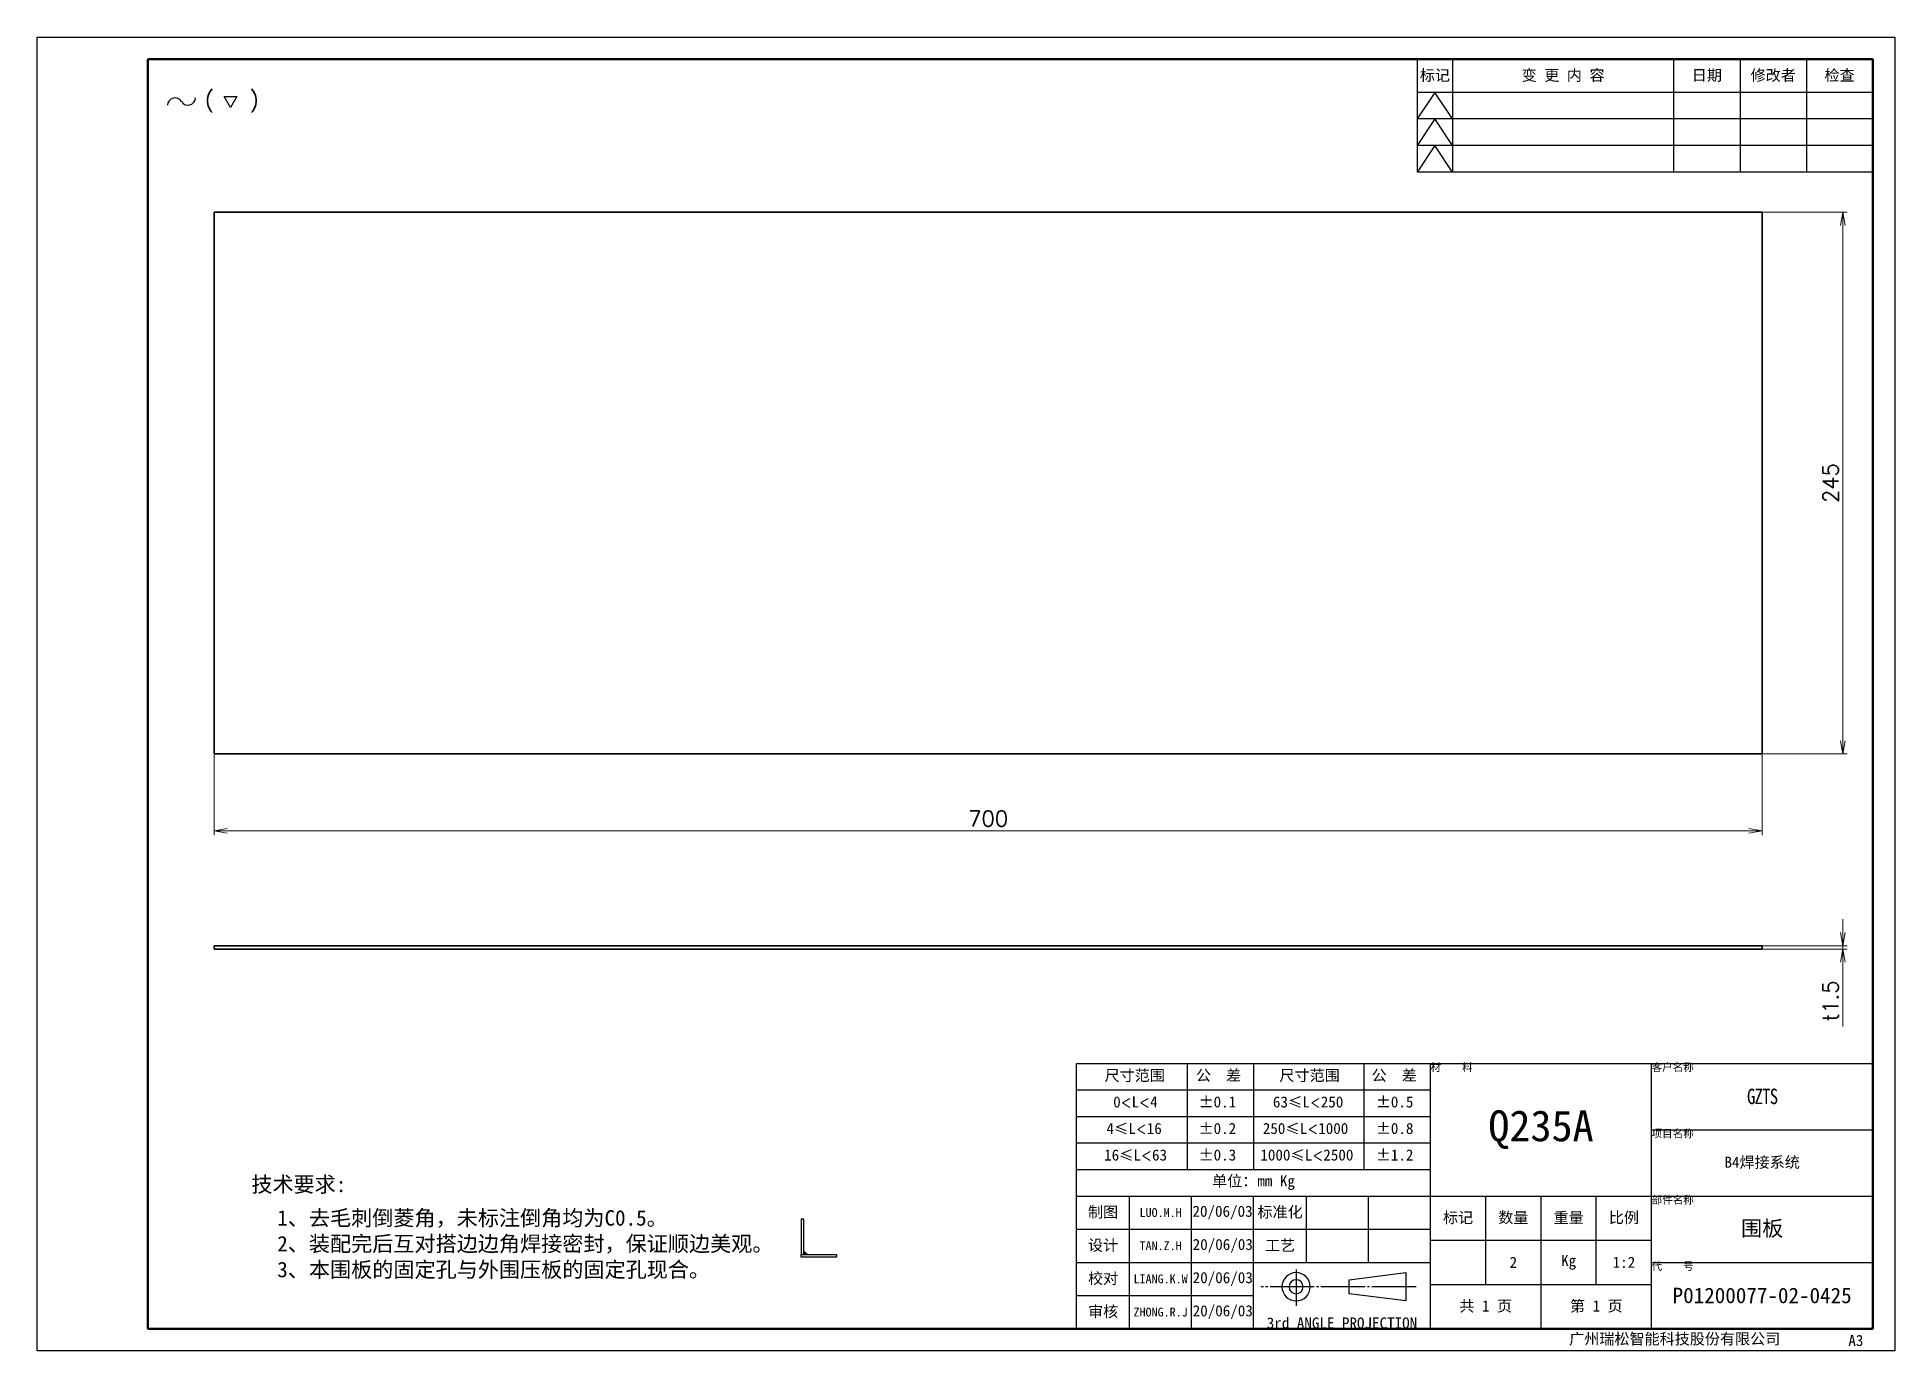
# Model space of a CAD drawing. Header units: millimetres. Extents: x -73083 to 81340, y -6859 to 6812.
# Drawn here: x 67759 to 68599, y -6850 to -6256 of the extents above; entities that cross this region are included whole.
import ezdxf

# ---------------------------------------------------------------- set-up
doc = ezdxf.new("R2010")
doc.units = ezdxf.units.MM
doc.linetypes.add('CENTER-HOKUTO', pattern=[23, 20, -1, 1, -1])
doc.layers.add('A3', color=7, linetype='Continuous', plot=False)
doc.layers.add('AM_VIS', color=7, linetype='Continuous', lineweight=50)
doc.layers.add('SOLID LINE', color=7, linetype='Continuous', lineweight=30)
doc.layers.add('title_frame', color=7, linetype='Continuous')
doc.layers.add('word_dim', color=253, linetype='Continuous')
doc.styles.get("Standard").update_dxf_attribs({"font": 'romans.shx', "bigfont": 'bigfont.shx'})
doc.dimstyles.new('STANDARD 1-2', dxfattribs={"dimscale": 2, "dimtxt": 3.5, "dimasz": 3, "dimexe": 1, "dimexo": 0, "dimgap": 1, "dimtad": 3, "dimdsep": 46, "dimtxsty": 'Standard', "dimblk1": 'OPEN', "dimblk2": 'OPEN', "dimsah": 1, "dimcen": 0, "dimclrd": 256, "dimclre": 256, "dimclrt": 3, "dimazin": 2, "dimtfac": 1, "dimtmove": 0, "dimatfit": 3, "dimldrblk": 'OPEN', "dimfxl": 0, "dimtolj": 1, "dimtzin": 0, "dimlwd": 13, "dimlwe": 13, "dimarcsym": 0})

msp = doc.modelspace()

# ---------------------------------------------------------------- texts
at = {"layer": 'SOLID LINE', "ltscale": 0.5}
for s, insert, char_height, width, attachment_point in [('\\pt30;{\\fSimHei|b0|i0|c134|p2;\\C3;标记}', (68390.60952, -6273.7324), 5, 16, 5), ('\\pt30;{\\fSimHei|b0|i0|c134|p2;\\C3;变 更 内 容}', (68448.60952, -6273.7324), 5, 100, 5), ('\\pt30;{\\fSimHei|b0|i0|c134|p2;\\C3;日期}', (68513.60952, -6273.7324), 5, 30, 5), ('\\pt30;{\\fSimHei|b0|i0|c134|p2;\\C3;修改者}', (68543.60952, -6273.7324), 5, 30, 5), ('\\pt30;{\\fSimHei|b0|i0|c134|p2;\\C3;检查}', (68573.60952, -6273.7324), 5, 30, 5), ('{\\fSimHei|b0|i0|c134|p2;\\C3;材    料}', (68388.60952, -6720.2324), 3.5, 100, 1), ('\\pt21;{\\fSimHei|b0|i0|c134|p2;\\C3;客户名称}', (68488.60952, -6720.2324), 3.5, 100, 1), ('\\pt30;{\\fSimHei|b0|i0|c134|p2;\\C3;尺寸范围}', (68241.24944, -6723.17453), 5, 90.6030377, 1), ('\\pt30;{\\fSimHei|b0|i0|c134|p2;\\C3;公  差}', (68282.55692, -6723.17453), 5, 90.6030377, 1), ('\\pt30;{\\fSimHei|b0|i0|c134|p2;\\C3;尺寸范围}', (68320.34435, -6723.17453), 5, 90.6030377, 1), ('\\pt30;{\\fSimHei|b0|i0|c134|p2;\\C3;公  差}', (68362.02164, -6723.17453), 5, 90.6030377, 1), ('\\pt30;{\\fSimHei|b0|i0|c134|p2;\\C3;0\\Fromans,bigfont|c134;\\H0.9583x;<\\fSimHei|b0|i0|c134|p2;\\H1.044x;L\\Fromans,bigfont|c134;\\H0.9583x;<\\fSimHei|b0|i0|c134|p2;\\H1.044x;4}', (68245.17058, -6735.17453), 5, 90.6030377, 1), ('\\pt30;{\\fSimHei|b0|i0|c134|p2;\\C3;%%P0.1}', (68283.7742, -6735.17453), 5, 90.6030377, 1), ('\\pt30;{\\fSimHei|b0|i0|c134|p2;\\C3;63\\H0.9583x;≤\\H1.044x;L\\Fromans,bigfont|c134;\\H0.9579x;<\\fSimHei|b0|i0|c134|p2;\\H1.044x;250}', (68317.37688, -6735.17453), 5, 90.6030377, 1), ('\\pt30;{\\fSimHei|b0|i0|c134|p2;\\C3;%%P0.5}', (68363.91485, -6735.17453), 5, 90.6030377, 1), ('{\\fSimHei|b0|i0|c134|p2;\\W0.8;\\T0.9;\\C3;GZTS}', (68538.60952, -6735.2324), 7, 100, 5), ('\\pt84;{\\fSimHei|b0|i0|c134|p2;\\C3;Q235A}', (68438.60952, -6750.2324), 14, 100, 5), ('\\pt30;{\\fSimHei|b0|i0|c134|p2;\\C3;4\\H0.9583x;≤\\H1.043x;L\\Fromans,bigfont|c134;\\H0.9588x;<\\fSimHei|b0|i0|c134|p2;\\H1.043x;16}', (68242.10255, -6747.17453), 5, 90.6030377, 1), ('\\pt30;{\\fSimHei|b0|i0|c134|p2;\\C3;%%P0.2}', (68283.7742, -6747.17453), 5, 90.6030377, 1), ('\\pt30;{\\fSimHei|b0|i0|c134|p2;\\C3;250\\H0.9583x;≤\\H1.044x;L\\Fromans,bigfont|c134;\\H0.9579x;<\\fSimHei|b0|i0|c134|p2;\\H1.044x;1000}', (68312.8116, -6747.17453), 5, 90.6030377, 1), ('\\pt30;{\\fSimHei|b0|i0|c134|p2;\\C3;%%P0.8}', (68363.91485, -6747.17453), 5, 90.6030377, 1), ('\\pt21;{\\fSimHei|b0|i0|c134|p2;\\C3;项目名称}', (68488.60952, -6750.2324), 3.5, 100, 1), ('\\pt30;{\\fSimHei|b0|i0|c134|p2;\\C3;16\\H0.9583x;≤\\H1.044x;L\\Fromans,bigfont|c134;\\H0.9579x;<\\fSimHei|b0|i0|c134|p2;\\H1.044x;63}', (68241.07245, -6759.17453), 5, 90.6030377, 1), ('\\pt30;{\\fSimHei|b0|i0|c134|p2;\\C3;%%P0.3}', (68283.7742, -6759.17453), 5, 90.6030377, 1), ('\\pt30;{\\fSimHei|b0|i0|c134|p2;\\C3;%%P1.2}', (68363.91485, -6759.17453), 5, 90.6030377, 1), ('{\\fSimHei|b0|i0|c134|p2;\\C3;B4焊接系统}', (68538.60952, -6765.2324), 5, 100, 5), ('\\pt30;{\\fSimHei|b0|i0|c134|p2;\\C3;单位：mm Kg}', (68308.60952, -6774.2324), 5, 160, 5), ('\\pt42;{\\fSimHei|b0|i0|c134|p2;\\C3;技术要求:}', (67855.47586, -6771.4716), 7, 60.121052, 1), ('\\pt42;{\\fSimHei|b0|i0|c134|p2;\\C3;\\P\\pt126;1、去毛刺倒菱角，未标注倒角均为C0.5。\\P\\C6;2、装配完后互对搭边边角焊接密封，保证顺边美观。\\P\\pt84;3、本围板的固定孔与外围压板的固定孔现合。}', (67867.17451, -6774.95401), 7, 279.0694198, 1), ('\\pt30;{\\fSimHei|b0|i0|c134|p2;\\C3;制图}', (68240.60952, -6787.7324), 5, 24, 5), ('\\pt288;{\\fSimHei|b0|i0|c134|p2;\\H0.8x;\\C3;LUO.M.H}', (68266.60952, -6787.7324), 5, 28, 5), ('\\pt60;{\\fSimHei|b0|i0|c134|p2;\\C3;20/06/03}', (68294.60952, -6787.7324), 5, 28, 5), ('\\pt30;{\\fSimHei|b0|i0|c134|p2;\\C3;标准化}', (68320.60952, -6787.7324), 5, 24, 5), ('\\pt30;{\\fSimHei|b0|i0|c134|p2;\\C3;标记}', (68401.10952, -6790.2324), 5, 25, 5), ('\\pt30;{\\fSimHei|b0|i0|c134|p2;\\C3;数量}', (68426.10952, -6790.2324), 5, 25, 5), ('\\pt30;{\\fSimHei|b0|i0|c134|p2;\\C3;重量}', (68451.10952, -6790.2324), 5, 25, 5), ('\\pt30;{\\fSimHei|b0|i0|c134|p2;\\C3;比例}', (68476.10952, -6790.2324), 5, 25, 5), ('\\pt21;{\\fSimHei|b0|i0|c134|p2;\\C3;部件名称}', (68488.60952, -6780.2324), 3.5, 100, 1), ('{\\fSimHei|b0|i0|c134|p2;\\C3;围板}', (68538.60952, -6795.2324), 7, 100, 5), ('\\pt30;{\\fSimHei|b0|i0|c134|p2;\\C3;设计}', (68240.60952, -6802.7324), 5, 24, 5), ('\\pt288;{\\fSimHei|b0|i0|c134|p2;\\H0.8x;\\C3;TAN.Z.H}', (68266.60952, -6802.7324), 5, 28, 5), ('\\pt60;{\\fSimHei|b0|i0|c134|p2;\\C3;20/06/03}', (68294.71079, -6802.7324), 5, 27.7974572, 5), ('\\pt30;{\\fSimHei|b0|i0|c134|p2;\\C3;工艺}', (68320.60952, -6802.7324), 5, 24, 5), ('\\pt30;{\\fSimHei|b0|i0|c134|p2;\\C3;2}', (68426.10952, -6810.2324), 5, 25, 5), ('\\pt30;{\\fSimHei|b0|i0|c134|p2;\\C3;Kg}', (68451.10952, -6810.2324), 5, 25, 5), ('\\pt30;{\\fSimHei|b0|i0|c134|p2;\\C3;1:2}', (68476.10952, -6810.2324), 5, 25, 5), ('\\pt21;{\\fSimHei|b0|i0|c134|p2;\\C3;代    号}', (68488.60952, -6810.2324), 3.5, 100, 1), ('\\pt30;{\\fSimHei|b0|i0|c134|p2;\\C3;校对}', (68240.60952, -6817.7324), 5, 24, 5), ('\\pt288;{\\fSimHei|b0|i0|c134|p2;\\H0.8x;\\C3;LIANG.K.W}', (68266.60952, -6817.7324), 5, 28, 5), ('\\pt60;{\\fSimHei|b0|i0|c134|p2;\\C3;20/06/03}', (68294.71079, -6817.7324), 5, 27.7974572, 5), ('\\pt30;{\\fSimHei|b0|i0|c134|p2;\\C3;审核}', (68240.60952, -6832.7324), 5, 24, 5), ('\\pt30;{\\fSimHei|b0|i0|c134|p2;\\C3;共 1 页}', (68413.60952, -6830.2324), 5, 50, 5), ('\\pt30;{\\fSimHei|b0|i0|c134|p2;\\C3;第 1 页}', (68463.60952, -6830.2324), 5, 50, 5), ('{\\fSimHei|b0|i0|c134|p2;\\C3;P01200077-02-0425}', (68538.60952, -6825.2324), 7, 100, 5), ('\\pt288;{\\fSimHei|b0|i0|c134|p2;\\H0.8x;\\C3;ZHONG.R.J}', (68266.60952, -6832.7324), 5, 28, 5), ('\\pt60;{\\fSimHei|b0|i0|c134|p2;\\C3;20/06/03}', (68294.71079, -6832.7324), 5, 27.7974572, 5), ('{\\fSimHei|b0|i0|c134|p2;\\C3;3rd ANGLE PROJECTION}', (68348.60952, -6840.2324), 5, 80, 8), ('\\pt30;{\\fSimHei|b0|i0|c134|p2;\\C3;广州瑞松智能科技股份有限公司}', (68451.34674, -6842.30336), 5, 157.1236163, 1), ('\\pt30;{\\fSimHei|b0|i0|c134|p2;\\C3;A3}', (68577.58726, -6843.02721), 5, 157.1236163, 1)]:
    msp.add_mtext(s, dxfattribs=dict(at, insert=insert, char_height=char_height, width=width, attachment_point=attachment_point))
at = {"layer": 'SOLID LINE', "ltscale": 0.5, "insert": (68311.7142, -6759.17453), "char_height": 5, "width": 90.6030377, "attachment_point": 1, "line_spacing_factor": 0.72}
msp.add_mtext('\\pt30;{\\fSimHei|b0|i0|c134|p2;\\C3;1000\\H0.9583x;≤\\H1.044x;L\\Fromans,bigfont|c134;\\H0.9579x;<\\fSimHei|b0|i0|c134|p2;\\H1.044x;2500}', dxfattribs=at)

# ---------------------------------------------------------------- blocks, each defined once
blk = doc.blocks.new('shiage0')
at = {"layer": 'word_dim', "color": 3, "linetype": 'Continuous'}
for centre, start, end in [((1.69, 0), 30, 180), ((4.61, 1.69), 210, 0)]:
    blk.add_arc(centre, 1.69, start, end, dxfattribs=at)
blk = doc.blocks.new('12')
at = {"layer": 'title_frame', "color": 3, "linetype": 'Continuous'}
blk.add_lwpolyline([(20.46, 3.03), (19.01, 5.53), (21.9, 5.53)], close=True, dxfattribs=at)
blk.add_blockref('shiage0', (6.23, 3.56), dxfattribs=at)
blk.add_text('(   )', height=3.5, dxfattribs=at).set_placement((14.64, 3.08))
blk = doc.blocks.new('_Open')
at = {"color": 0, "lineweight": -2}
for p, q in [((-1, 0.17), (0, 0)), ((-1, -0.17), (0, 0)), ((0, 0), (-1, 0))]:
    blk.add_line(p, q, dxfattribs=at)
blk = doc.blocks.new('*D687')
at = {"layer": 'DEFPOINTS', "color": 0, "linetype": 'Continuous', "ltscale": 5}
for p in [(67838.6, -6580.36), (68538.6, -6580.36), (68538.6, -6615.07)]:
    blk.add_point(p, dxfattribs=at)
at = {"layer": 'word_dim', "linetype": 'Continuous', "lineweight": 13, "ltscale": 5}
for p, q in [((67838.6, -6580.36), (67838.6, -6617.07)), ((68538.6, -6580.36), (68538.6, -6617.07)), ((67844.6, -6615.07), (68532.6, -6615.07))]:
    blk.add_line(p, q, dxfattribs=at)
at = {"layer": 'word_dim', "linetype": 'Continuous', "lineweight": 13, "ltscale": 5, "xscale": 6, "yscale": 6, "zscale": 6, "rotation": 180}
blk.add_blockref('_Open', (67838.6, -6615.07), dxfattribs=at)
at = {"layer": 'word_dim', "linetype": 'Continuous', "lineweight": 13, "ltscale": 5, "xscale": 6, "yscale": 6, "zscale": 6}
blk.add_blockref('_Open', (68538.6, -6615.07), dxfattribs=at)
at = {"layer": 'word_dim', "color": 3, "linetype": 'Continuous', "ltscale": 5, "insert": (68188.6, -6609.57), "char_height": 7, "attachment_point": 5}
blk.add_mtext('\\A1;700', dxfattribs=at)
blk = doc.blocks.new('*D688')
at = {"layer": 'DEFPOINTS', "color": 0, "linetype": 'Continuous', "ltscale": 5}
for p in [(68538.6, -6335.36), (68575.08, -6335.36), (68538.6, -6580.36)]:
    blk.add_point(p, dxfattribs=at)
at = {"layer": 'word_dim', "linetype": 'Continuous', "lineweight": 13, "ltscale": 5}
for p, q in [((68538.6, -6335.36), (68577.08, -6335.36)), ((68575.08, -6574.36), (68575.08, -6341.36)), ((68538.6, -6580.36), (68577.08, -6580.36))]:
    blk.add_line(p, q, dxfattribs=at)
at = {"layer": 'word_dim', "linetype": 'Continuous', "lineweight": 13, "ltscale": 5, "xscale": 6, "yscale": 6, "zscale": 6}
for p, rotation in [((68575.08, -6335.36), 90), ((68575.08, -6580.36), 270)]:
    blk.add_blockref('_Open', p, dxfattribs=dict(at, rotation=rotation))
at = {"layer": 'word_dim', "color": 3, "linetype": 'Continuous', "ltscale": 5, "insert": (68569.58, -6457.86), "char_height": 7, "attachment_point": 5, "rotation": 90}
blk.add_mtext('\\A1;245', dxfattribs=at)
blk = doc.blocks.new('*D689')
at = {"layer": 'DEFPOINTS', "color": 0, "linetype": 'Continuous', "ltscale": 5}
for p in [(68538.6, -6667.04), (68538.6, -6668.54), (68575.08, -6668.54)]:
    blk.add_point(p, dxfattribs=at)
at = {"layer": 'word_dim', "linetype": 'Continuous', "lineweight": 13, "ltscale": 5}
for p, q in [((68575.08, -6661.04), (68575.08, -6655.04)), ((68538.6, -6667.04), (68577.08, -6667.04)), ((68538.6, -6668.54), (68577.08, -6668.54)), ((68575.08, -6667.04), (68575.08, -6668.54)), ((68575.08, -6674.54), (68575.08, -6703.54))]:
    blk.add_line(p, q, dxfattribs=at)
at = {"layer": 'word_dim', "linetype": 'Continuous', "lineweight": 13, "ltscale": 5, "xscale": 6, "yscale": 6, "zscale": 6}
for p, rotation in [((68575.08, -6667.04), 270), ((68575.08, -6668.54), 90)]:
    blk.add_blockref('_Open', p, dxfattribs=dict(at, rotation=rotation))
at = {"layer": 'word_dim', "color": 3, "linetype": 'Continuous', "ltscale": 5, "insert": (68569.58, -6692.04), "char_height": 7, "attachment_point": 5, "rotation": 90}
blk.add_mtext('\\A1;{\\Fromans,bigfont|c134;t}1.5', dxfattribs=at)

# ---------------------------------------------------------------- dimensions: what is measured, and where the dimension line sits
at = {"layer": 'word_dim', "linetype": 'Continuous', "ltscale": 5}
dim = msp.add_linear_dim(base=(68575.08389, -6335.35822), p1=(68538.60379, -6580.35825), p2=(68538.60379, -6335.35822), angle=90, dimstyle='STANDARD 1-2', dxfattribs=at)
dim.commit()
dim.dimension.update_dxf_attribs({"geometry": '*D688', "text_midpoint": (68569.58389, -6457.85823)})
dim = msp.add_linear_dim(base=(68538.60379, -6615.06531), p1=(67838.60354, -6580.35825), p2=(68538.60379, -6580.35825), dimstyle='STANDARD 1-2', dxfattribs=at)
dim.commit()
dim.dimension.update_dxf_attribs({"geometry": '*D687', "text_midpoint": (68188.60367, -6609.56531)})
dim = msp.add_linear_dim(base=(68575.08389, -6668.53976), p1=(68538.60379, -6667.03976), p2=(68538.60379, -6668.53976), angle=90, text='{\\Fromans,bigfont|c134;t}<>', dimstyle='STANDARD 1-2', dxfattribs=at)
dim.commit()
dim.dimension.update_dxf_attribs({"geometry": '*D689', "text_midpoint": (68569.58389, -6692.03976)})

# ---------------------------------------------------------------- hatches: boundary and pattern name
at = {"layer": 'word_dim', "linetype": 'Continuous', "ltscale": 5}
msp.add_hatch(color=3, dxfattribs=at).paths.add_polyline_path([(68105.27741, -6806.70979), (68106.88603, -6806.70979), (68105.27741, -6805.11483)])

# ---------------------------------------------------------------- linework, layer by layer
at = {"color": 7, "lineweight": 35}
for p, q in [((67838.60354, -6580.35825), (67838.60354, -6335.35822)), ((68538.60379, -6335.35822), (67838.60354, -6335.35822)), ((68538.60379, -6335.35822), (68538.60379, -6580.35825)), ((67838.60354, -6580.35825), (68538.60379, -6580.35825)), ((67838.60354, -6667.0378), (68538.60379, -6667.03976)), ((67838.60354, -6668.5378), (68538.60379, -6668.53976))]:
    msp.add_line(p, q, dxfattribs=at)
at = {"color": 7, "lineweight": 35, "ltscale": 0.0375}
for p, q in [((67838.60354, -6667.0378), (67838.60354, -6668.5378)), ((68538.60379, -6667.03976), (68538.60379, -6668.53976))]:
    msp.add_line(p, q, dxfattribs=at)
at = {"layer": 'A3', "linetype": 'Continuous'}
msp.add_lwpolyline([(67758.60952, -6256.2324), (68598.60952, -6256.2324), (68598.60952, -6850.2324), (67758.60952, -6850.2324)], close=True, dxfattribs=at)
at = {"layer": 'AM_VIS', "linetype": 'Continuous'}
for p, q in [((68588.60952, -6266.2324), (67808.60952, -6266.2324)), ((67808.60952, -6840.2324), (67808.60952, -6266.2324)), ((68588.60952, -6840.2324), (68588.60952, -6266.2324)), ((68588.60952, -6840.2324), (67808.60952, -6840.2324))]:
    msp.add_line(p, q, dxfattribs=at)
at = {"layer": 'title_frame', "linetype": 'Continuous'}
for p, q in [((68382.60952, -6266.2324), (68382.60952, -6317.2324)), ((68398.60952, -6266.2324), (68398.60952, -6317.2324)), ((68498.60952, -6317.2324), (68498.60952, -6266.2324)), ((68528.60952, -6266.2324), (68528.60952, -6317.2324)), ((68558.60952, -6266.2324), (68558.60952, -6317.2324)), ((68588.60952, -6317.2324), (68588.60952, -6266.2324)), ((68588.60952, -6281.2324), (68382.60952, -6281.2324)), ((68390.60952, -6281.2324), (68382.60952, -6293.2324)), ((68398.60952, -6293.2324), (68390.60952, -6281.2324)), ((68588.60952, -6293.2324), (68382.60952, -6293.2324)), ((68390.60952, -6293.2324), (68382.60952, -6305.2324)), ((68398.60952, -6305.2324), (68390.60952, -6293.2324)), ((68588.60952, -6305.2324), (68382.60952, -6305.2324)), ((68390.60952, -6305.2324), (68382.60952, -6317.2324)), ((68398.60952, -6317.2324), (68390.60952, -6305.2324)), ((68588.60952, -6317.2324), (68382.60952, -6317.2324)), ((68228.60952, -6720.2324), (68588.60952, -6720.2324)), ((68228.60952, -6840.2324), (68228.60952, -6720.2324)), ((68278.60952, -6720.2324), (68278.60952, -6768.2324)), ((68308.60952, -6720.2324), (68308.60952, -6768.2324)), ((68358.60952, -6768.2324), (68358.60952, -6720.2324)), ((68388.60952, -6840.2324), (68388.60952, -6720.2324)), ((68488.60952, -6840.2324), (68488.60952, -6720.2324)), ((68588.60952, -6840.2324), (68588.60952, -6720.2324)), ((68228.60952, -6732.2324), (68388.60952, -6732.2324)), ((68228.60952, -6744.2324), (68388.60952, -6744.2324)), ((68488.60952, -6750.2324), (68588.60952, -6750.2324)), ((68228.60952, -6756.2324), (68388.60952, -6756.2324)), ((68228.60952, -6768.2324), (68388.60952, -6768.2324)), ((68228.60952, -6780.2324), (68588.60952, -6780.2324)), ((68252.60952, -6840.2324), (68252.60952, -6780.2324)), ((68280.60952, -6840.2324), (68280.60952, -6780.2324)), ((68280.60952, -6840.2324), (68280.60952, -6780.2324)), ((68280.60952, -6840.2324), (68280.60952, -6780.2324)), ((68308.60952, -6840.2324), (68308.60952, -6780.2324)), ((68332.60952, -6810.2324), (68332.60952, -6780.2324)), ((68360.60952, -6810.2324), (68360.60952, -6780.2324)), ((68413.60952, -6820.2324), (68413.60952, -6780.2324)), ((68438.60952, -6840.2324), (68438.60952, -6780.2324)), ((68463.60952, -6820.2324), (68463.60952, -6780.2324)), ((68228.60952, -6795.2324), (68388.60952, -6795.2324)), ((68388.60952, -6800.2324), (68488.60952, -6800.2324)), ((68228.60952, -6810.2324), (68388.60952, -6810.2324)), ((68488.60952, -6810.2324), (68588.60952, -6810.2324)), ((68388.60952, -6820.2324), (68488.60952, -6820.2324)), ((68228.60952, -6825.2324), (68308.60952, -6825.2324)), ((68228.60952, -6840.2324), (68588.60952, -6840.2324)), ((68228.60952, -6840.2324), (68588.60952, -6840.2324))]:
    msp.add_line(p, q, dxfattribs=at)
at = {"layer": 'title_frame', "color": 2, "linetype": 'CENTER-HOKUTO'}
for p, q in [((68327.87849, -6813.39556), (68327.87849, -6829.93316)), ((68382.08969, -6821.26756), (68312.07369, -6821.26756))]:
    msp.add_line(p, q, dxfattribs=at)
at = {"layer": 'title_frame', "color": 3, "linetype": 'Continuous'}
for p, q in [((68351.87849, -6818.06756), (68377.47849, -6814.86756)), ((68351.87849, -6824.46756), (68351.87849, -6818.06756)), ((68377.47849, -6814.86756), (68377.47849, -6827.66756)), ((68377.47849, -6827.66756), (68351.87849, -6824.46756))]:
    msp.add_line(p, q, dxfattribs=at)
for radius in [6.4, 3.2]:
    msp.add_arc((68327.87849, -6821.26756), radius, 0, 359.98938268, dxfattribs=at)
at = {"layer": 'word_dim', "color": 3, "linetype": 'Continuous', "ltscale": 5}
for p, q in [((68104.07741, -6790.70979), (68104.07741, -6806.70979)), ((68105.27741, -6790.70979), (68104.07741, -6790.70979)), ((68105.27741, -6806.70979), (68105.27741, -6790.70979)), ((68104.07741, -6806.70979), (68105.27741, -6806.70979)), ((68104.07741, -6806.70979), (68120.07741, -6806.70979)), ((68104.07741, -6807.90979), (68104.07741, -6806.70979)), ((68120.07741, -6807.90979), (68104.07741, -6807.90979)), ((68105.27741, -6805.11483), (68106.88603, -6806.70979)), ((68105.27741, -6805.11483), (68106.88603, -6806.70979)), ((68106.88603, -6806.70979), (68105.27741, -6806.70979)), ((68120.07741, -6806.70979), (68120.07741, -6807.90979))]:
    msp.add_line(p, q, dxfattribs=at)

# ---------------------------------------------------------------- block references
at = {"layer": 'word_dim', "color": 3, "linetype": 'Continuous', "ltscale": 5, "xscale": 2, "yscale": 2, "zscale": 2}
msp.add_blockref('12', (67805.11825, -6294.14196), dxfattribs=at)

msp.set_redraw_order([(e.dxf.handle, doc.entitydb.next_handle()) for e in msp.query("TEXT MTEXT ATTDEF DIMENSION ARC_DIMENSION")])  # texts and dimensions are drawn at this point

doc.saveas('drawing.dxf')
